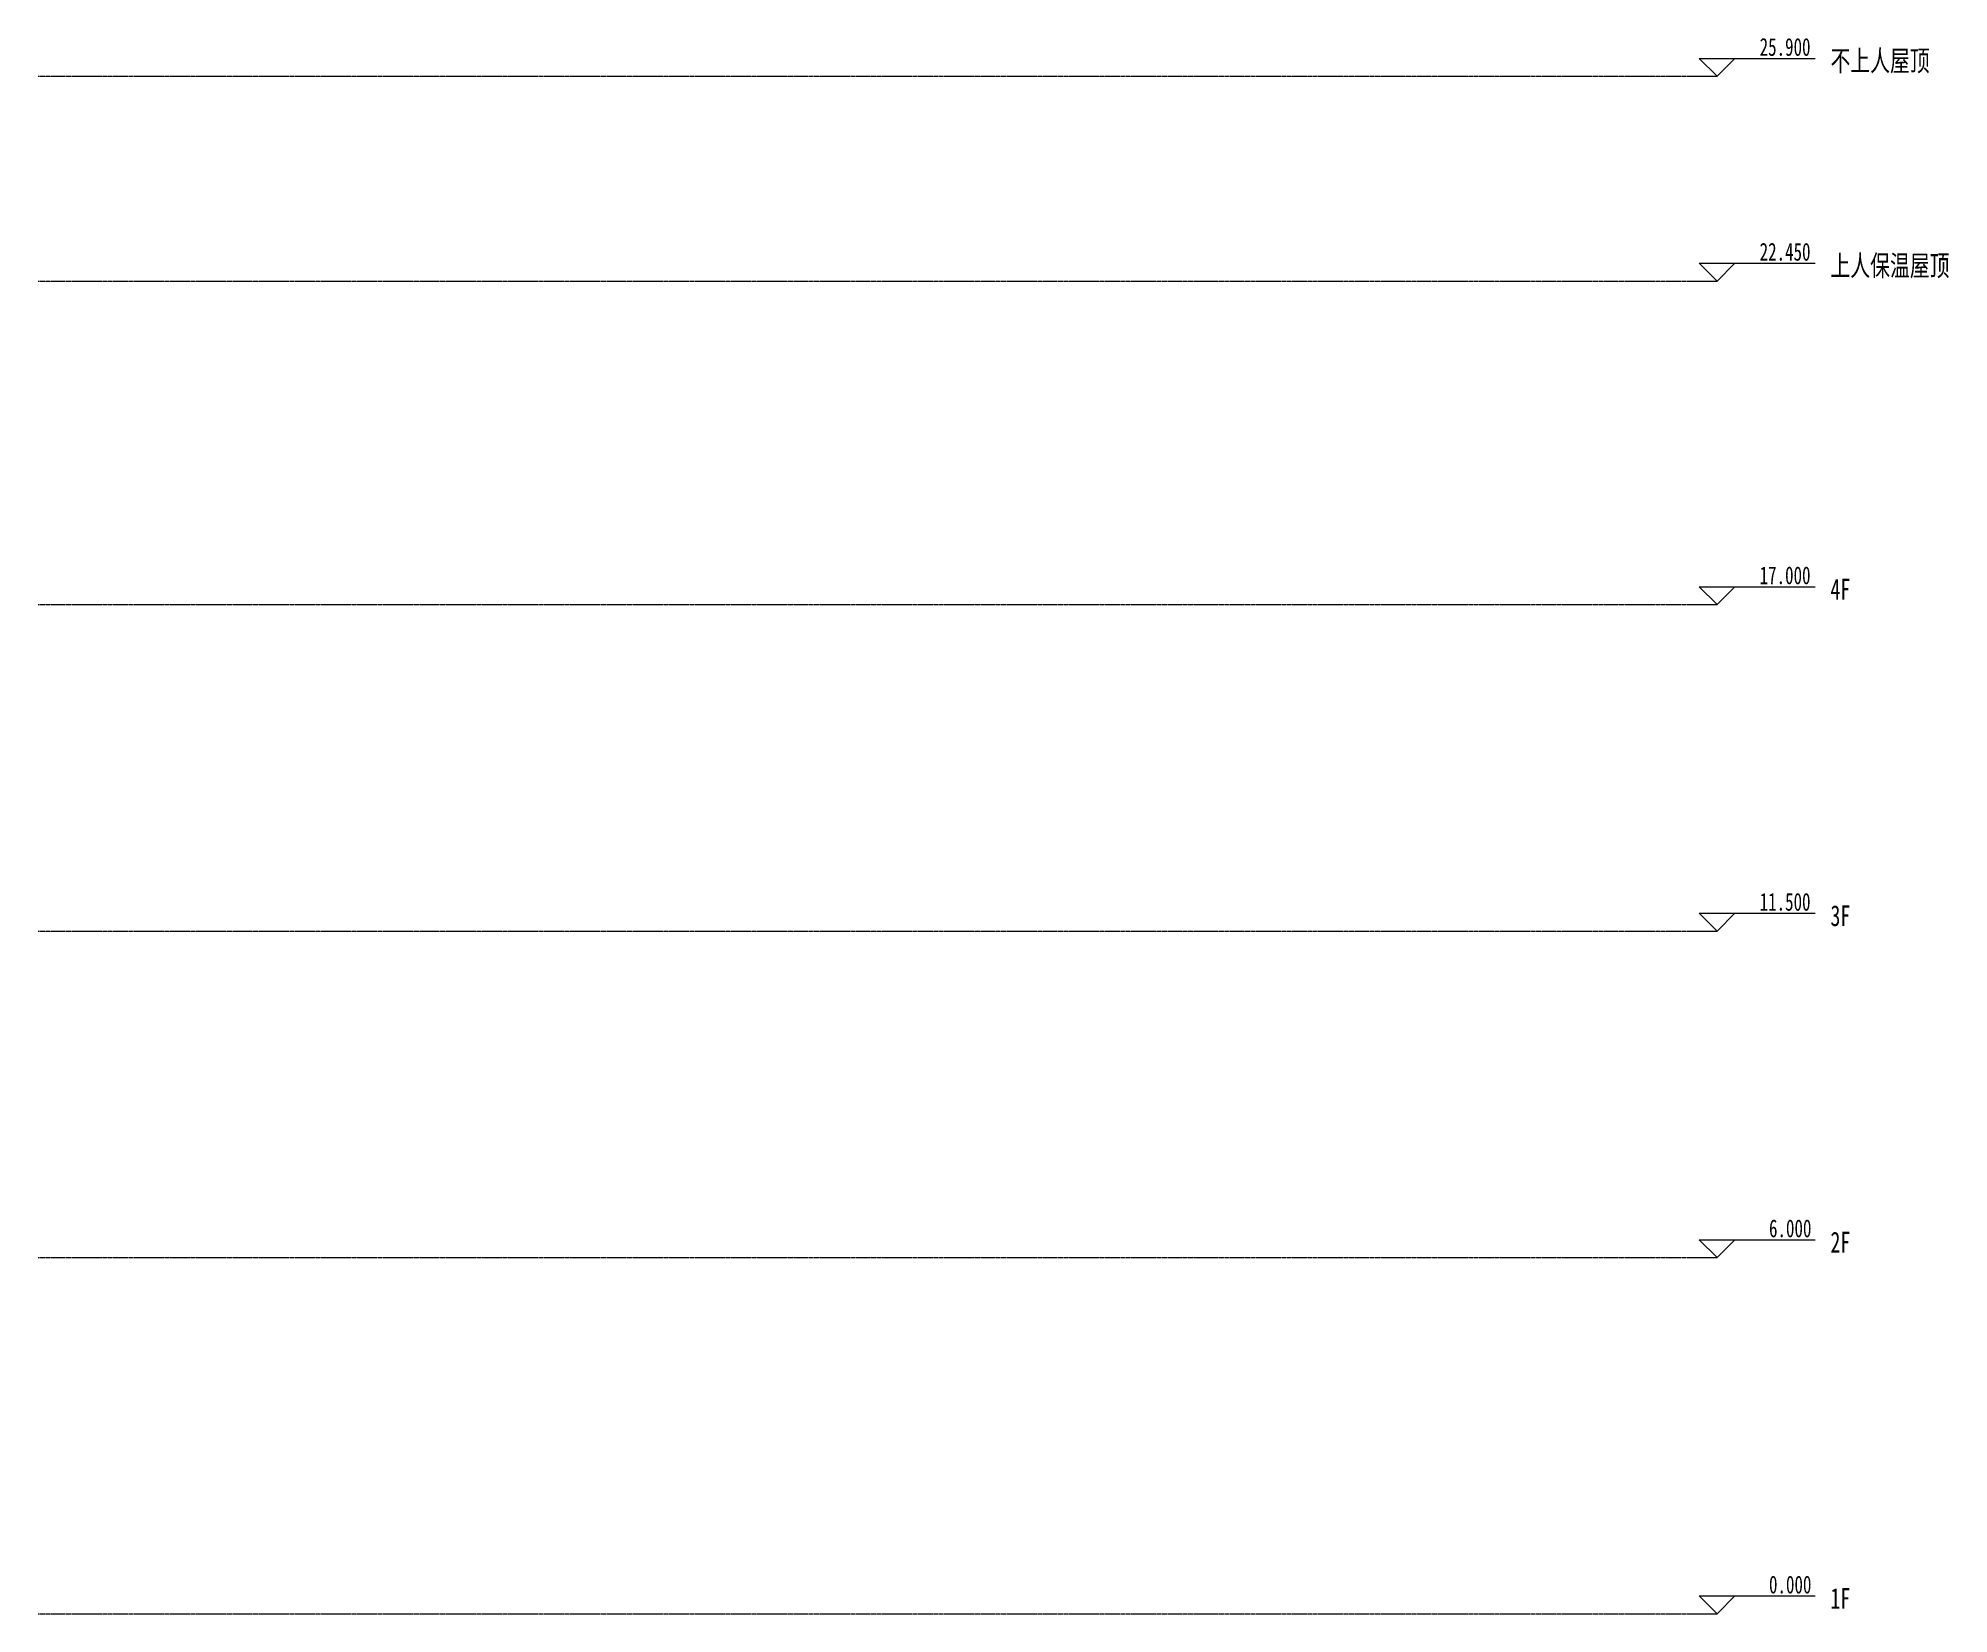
# Model space of a CAD drawing. Header units: millimetres. Extents: x -23709 to 126185, y -3000 to 26540.
# Drawn here: x -23709 to 8474, y 0 to 26540 of the extents above; entities that cross this region are included whole.
import ezdxf

# ---------------------------------------------------------------- set-up
doc = ezdxf.new("R2010")
doc.units = ezdxf.units.MM
doc.linetypes.add('中心线', pattern=[30, 12, -6, 6, -6])
doc.layers.add('A-FLOR-LEVL', color=51, linetype='Continuous', lineweight=13)
doc.styles.add('宋体', font='', dxfattribs={"width": 0.7, "height": 350})
doc.styles.add('宋体_1', font='', dxfattribs={"width": 0.7, "height": 300})
doc.styles.get('宋体').set_extended_font_data('SimSun')
doc.styles.get('宋体_1').set_extended_font_data('SimSun')

msp = doc.modelspace()

# ---------------------------------------------------------------- texts
at = {"layer": 'A-FLOR-LEVL', "attachment_point": 1}
for s, insert, char_height, width, style in [('25.900', (5288, 26543), 300, 1144.81, '宋体_1'), ('不上人屋顶', (6481, 26335), 350, 2160.55, '宋体'), ('22.450', (5288, 23093), 300, 1144.81, '宋体_1'), ('上人保温屋顶', (6481, 22885), 350, 2592.66, '宋体'), ('17.000', (5288, 17643), 300, 1144.81, '宋体_1'), ('4F', (6481, 17435), 350, 437.72, '宋体'), ('11.500', (5288, 12143), 300, 1144.81, '宋体_1'), ('3F', (6481, 11935), 350, 437.72, '宋体'), ('6.000', (5446, 6643), 300, 954.01, '宋体_1'), ('2F', (6481, 6435), 350, 437.72, '宋体'), ('0.000', (5446, 643), 300, 954.01, '宋体_1'), ('1F', (6481, 435), 350, 437.72, '宋体')]:
    msp.add_mtext(s, dxfattribs=dict(at, insert=insert, char_height=char_height, width=width, style=style))

# ---------------------------------------------------------------- blocks, each defined once
blk = doc.blocks.new('标高 - 上标高标头-172274-东')
at = {"layer": 'A-FLOR-LEVL'}
for p, q in [((4272, 300), (4572, 0)), ((4272, 300), (6226, 300)), ((4872, 300), (4572, 0))]:
    blk.add_line(p, q, dxfattribs=at)

# ---------------------------------------------------------------- linework, layer by layer
at = {"layer": 'A-FLOR-LEVL', "linetype": '中心线'}
for p, q in [((-23709, 25900), (4572, 25900)), ((-23709, 22450), (4572, 22450)), ((-23709, 17000), (4572, 17000)), ((-23709, 11500), (4572, 11500)), ((-23709, 6000), (4572, 6000)), ((-23709, 0), (4572, 0))]:
    msp.add_line(p, q, dxfattribs=at)

# ---------------------------------------------------------------- block references
at = {"layer": 'A-FLOR-LEVL'}
for p in [(0, 25900), (0, 22450), (0, 17000), (0, 11500), (0, 6000), (0, 0)]:
    msp.add_blockref('标高 - 上标高标头-172274-东', p, dxfattribs=at)

msp.set_redraw_order([(e.dxf.handle, doc.entitydb.next_handle()) for e in msp.query("TEXT MTEXT ATTDEF DIMENSION ARC_DIMENSION")])  # texts and dimensions are drawn at this point

doc.saveas('drawing.dxf')
